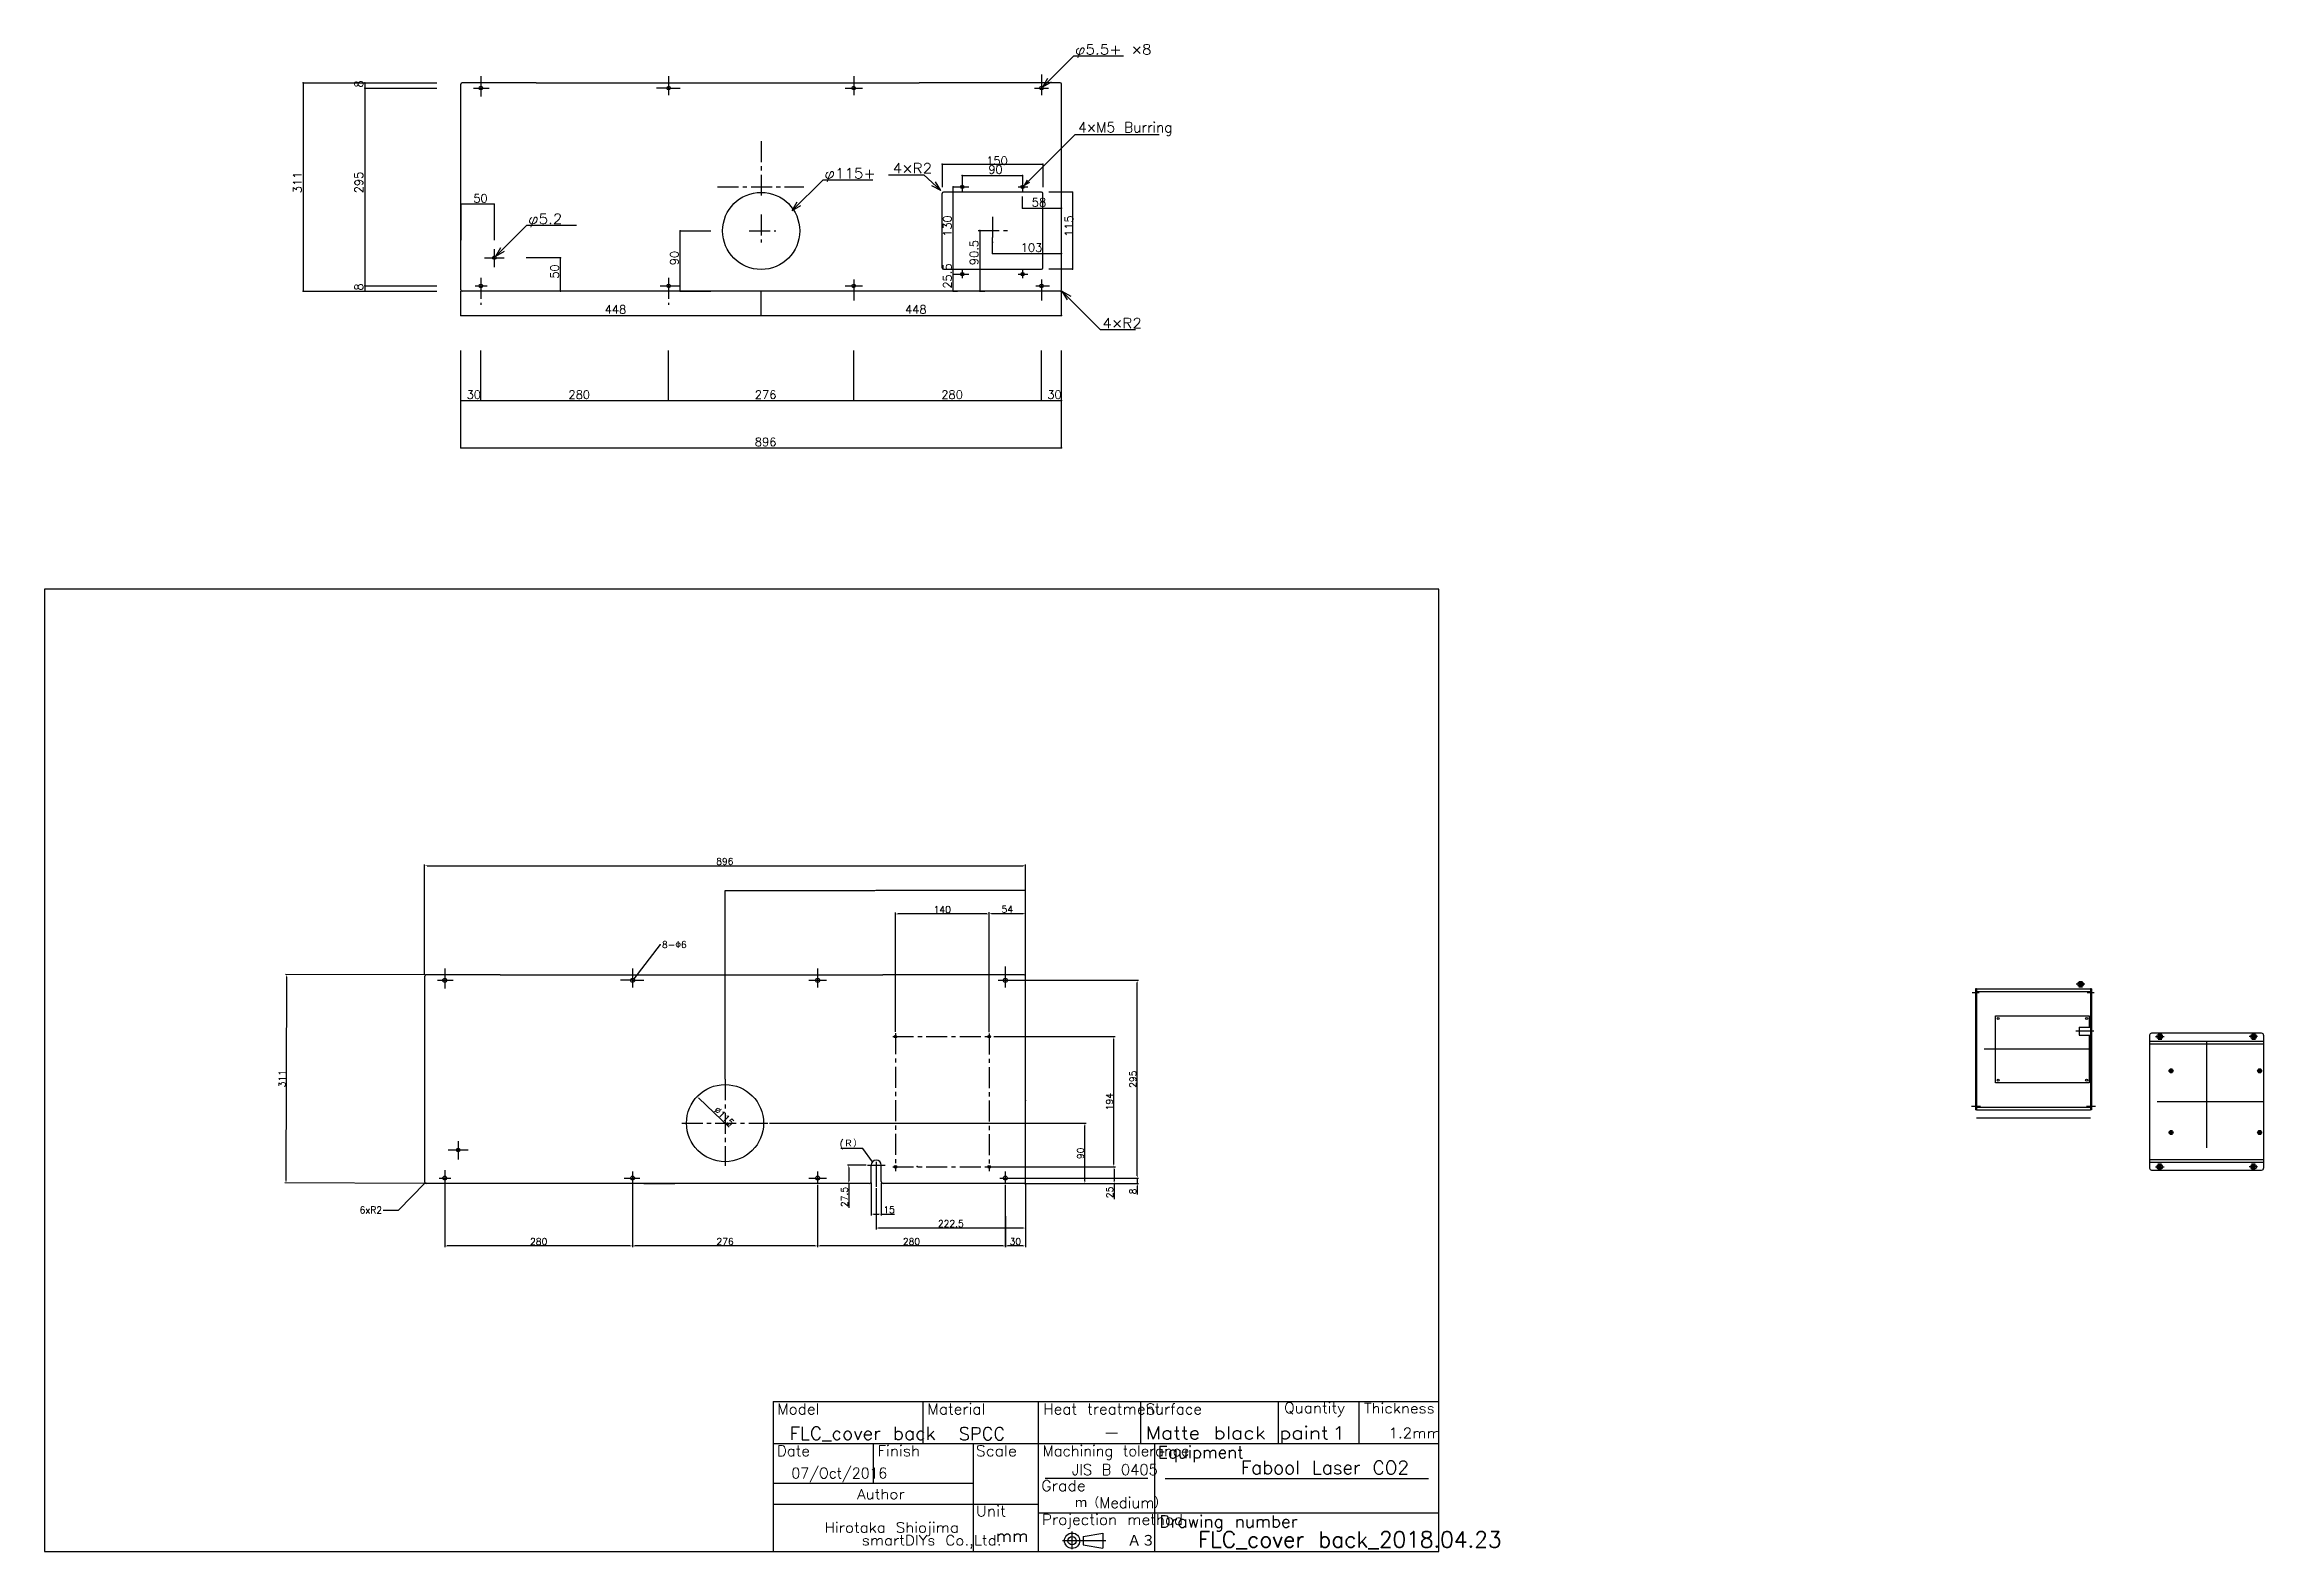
# Model space of a CAD drawing. Extents: x 12 to 3322, y 33 to 2280.
import ezdxf
from ezdxf import colors
from ezdxf.entities.mleader import LeaderData, LeaderLine
from ezdxf.math import Vec2, Vec3

# ---------------------------------------------------------------- set-up
doc = ezdxf.new("R2010")
doc.units = 0
doc.header["$LTSCALE"] = 5
doc.header["$MEASUREMENT"] = 0
for name, pattern in [('_', [0]), ('CENTER', [50.8, 31.75, -6.35, 6.35, -6.35]), ('CENTER1', [10, 6.25, -1.25, 1.25, -1.25])]:
    doc.linetypes.add(name, pattern=pattern)
doc.layers.get('0').update_dxf_attribs({"linetype": 'CONTINUOUS'})
doc.layers.get('Defpoints').update_dxf_attribs({"linetype": 'CONTINUOUS'})
for name, color, linetype in [('_0-0_', 7, 'CONTINUOUS'), ('_0-1_', 7, 'CONTINUOUS'), ('_0-2_', 7, 'CONTINUOUS'), ('_0-8_', 7, 'CONTINUOUS')]:
    doc.layers.add(name, color=color, linetype=linetype)
doc.styles.get("Standard").update_dxf_attribs({"font": 'txt', "bigfont": 'bigfont.shx'})
doc.dimstyles.new('ISO-25', dxfattribs={"dimtxt": 3.5, "dimasz": 3.5, "dimexe": 2, "dimexo": 2, "dimgap": 1.5, "dimtad": 1, "dimdsep": 46, "dimtxsty": 'STANDARD', "dimcen": 0, "dimclrd": 256, "dimclre": 256, "dimclrt": 256, "dimazin": 3, "dimtp": 0.1, "dimtm": 0.1, "dimtfac": 0.714, "dimtmove": 0, "dimatfit": 3, "dimfxl": 1, "dimarcsym": 0})
doc.dimstyles.get("Standard").update_dxf_attribs({"dimtxt": 0.18, "dimasz": 0.18, "dimexe": 0.18, "dimexo": 0.0625, "dimgap": 0.09, "dimtad": 0, "dimtih": 1, "dimtoh": 1, "dimdec": 4, "dimzin": 0, "dimdsep": 46, "dimtxsty": 'STANDARD', "dimcen": 0.09, "dimadec": 0, "dimazin": 0, "dimtfac": 1, "dimtdec": 4, "dimtofl": 0, "dimtmove": 0, "dimatfit": 3, "dimfxl": 1, "dimtolj": 1, "dimtzin": 0, "dimarcsym": 0})

msp = doc.modelspace()

# ---------------------------------------------------------------- texts
at = {"layer": '_0-0_', "color": 7}
for s, height, width, p in [('Model', 16, 1.042279, (1104.65944, 237.28161)), ('Material', 16, 1.042279, (1328.75974, 237.28161)), ('Heat treatment', 16.0000002, 1.042279, (1501.36033, 237.28161)), ('Surface', 16, 1.027174, (1654.35095, 237.28161)), ('Quantity', 16, 1.042279, (1860.86191, 239.05984)), ('Thickness', 15, 1.10303, (1979.82706, 238.92246)), ('FLC_cover back', 18.9999998, 1.07177, (1123.02128, 199.50908)), ('SPCC', 19, 1.025172, (1375.52459, 198.88695)), ('－', 19, 1.178947, (1591.25346, 198.88699)), ('Matte black paint', 18.9999998, 1.178947, (1654.11547, 200.1899)), ('1', 19, 1.178947, (1932.92962, 199.92702)), ('1.2mm', 15, 1.10303, (2016.47708, 201.94226)), ('Date', 16, 1.018319, (1104.47734, 174.90701)), ('Finish', 16, 1.042279, (1254.32621, 174.90701)), ('Scale', 16, 1.073864, (1401.08471, 174.90701)), ('Machining tolerance', 16.0000002, 1.002948, (1500.77458, 174.90701)), ('Equipment', 18, 1.014493, (1672.55966, 171.82698)), ('Fabool Laser CO2', 20, 1.006923, (1796.30777, 147.94697)), ('07/Oct/2016', 16.0000002, 0.965802, (1125.98134, 141.62698)), ('Grade', 16, 1.073864, (1498.58471, 122.90701)), ('JIS B 0405', 16, 1.001059, (1544.29754, 146.827)), ('Author', 15, 1.10303, (1223.93293, 110.93447)), ('Unit', 16, 1.073864, (1401.13665, 84.99846)), ('ｍ（Medium）', 16, 1.018319, (1549.10063, 97.59081)), ('Hirotaka Shiojima', 15, 1.10303, (1175.3168, 61.12562)), ('Projection method', 16.0000002, 1.042279, (1499.59594, 72.467)), ('Drawing number', 17.9999995, 1.029412, (1674.6094, 68.67709)), ('smartDIYs Co.,Ltd.', 15, 1.10303, (1230.83373, 42.02509)), ('mm', 18, 1.060606, (1430.50744, 47.00649)), ('Ａ３', 18, 1.060606, (1626.81935, 39.87804)), ('FLC_cover back_2018.04.23', 24.000001, 0.987179, (1732.44241, 38.827))]:
    msp.add_text(s, height=height, dxfattribs=dict(at, width=width)).set_placement(p)
at = {"layer": '_0-8_', "color": 7, "width": 1.10303}
for s, p in [('φ5.5+ ×8', (1549.05222, 2265.05838)), ('φ115+', (1175.30802, 2080.33147)), ('4×R2', (1276.97373, 2087.82063)), ('φ5.2', (733.33107, 2012.4745)), ('4×R2', (1589.86397, 1856.83627))]:
    msp.add_text(s, height=15, dxfattribs=at).set_placement(p)
at = {"layer": '_0-8_', "color": 4}
for s, p in [('8', (487.05547, 2215.82385)), ('311', (395.47205, 2058.07385)), ('295', (487.05547, 2058.07385)), ('130', (1364.94903, 1993.07385)), ('115', (1546.23877, 1993.07385)), ('90.5', (1404.73101, 1950.88894)), ('90', (957.76227, 1950.69885)), ('8', (487.05547, 1912.82385)), ('50', (779.10473, 1930.69885)), ('25.5', (1364.94903, 1915.8466))]:
    msp.add_text(s, height=12.5, rotation=90, dxfattribs=at).set_placement(p)
at = {"layer": '_0-8_', "color": 7}
msp.add_text('4×M5 Burring', height=15, dxfattribs=at).set_placement((1553.626, 2148.88927))
at = {"layer": '_0-8_', "color": 4}
for s, p in [('150', (1416.51186, 2100.32544)), ('90', (1419.63686, 2087.23973)), ('50', (651.63686, 2044.16301)), ('58', (1484.60473, 2038.2371)), ('103', (1468.01186, 1970.88754)), ('448', (847.51186, 1878.55394)), ('448', (1295.51186, 1878.55394)), ('30', (641.63686, 1751.57987)), ('280', (793.51186, 1751.57987)), ('276', (1071.51186, 1751.57987)), ('280', (1349.51186, 1751.57987)), ('30', (1507.63686, 1751.57987)), ('896', (1071.51186, 1680.97766))]:
    msp.add_text(s, height=12.5, dxfattribs=at).set_placement(p)

# ---------------------------------------------------------------- blocks, each defined once
blk = doc.blocks.new('A$C54A303B5')
at = {"linetype": 'CENTER1'}
for p, q in [((254, 134), (254, -71.7)), ((394, 133.5), (394, -71.7)), ((250, 129), (398.8, 129)), ((250, -65), (390.5, -65))]:
    blk.add_line(p, q, dxfattribs=at)
for centre, radius in [((254, 129), 2), ((254, 129), 1.65), ((394, 129), 2), ((394, 129), 1.65), ((254, -65), 2), ((254, -65), 1.65), ((394, -65), 2), ((394, -65), 1.65)]:
    blk.add_circle(centre, radius)
blk.add_arc((225.5, -62.5), 7.5, 0, 180)
at = {"layer": '_0-1_', "color": 4, "linetype": 'CENTER1'}
for p, q in [((418, 233.4), (418, 202.3)), ((-429, 213), (-405.6, 213)), ((-418, 230.6), (-418, 200.5)), ((-138, 213), (-156.1, 213)), ((-138, 230.6), (-138, 202.3)), ((-138, 213), (-121, 213)), ((125.1, 213), (151.3, 213)), ((138, 230.6), (138, 202.3)), ((407.5, 213), (428.6, 213)), ((0, 65.5), (0, -63.9)), ((-64.6, 0), (64, 0)), ((-398, -27), (-398, -54.2)), ((-412.8, -40), (-383.3, -40)), ((212.6, -62.5), (238.8, -62.5)), ((225.5, -57.7), (225.5, -84.8)), ((-426.3, -82), (-408.8, -82)), ((-418, -69.9), (-418, -110.1)), ((-150.5, -82), (-127, -82)), ((-138, -72.2), (-138, -90)), ((125.1, -82), (151.3, -82)), ((138, -72.2), (138, -90)), ((225.5, -67.7), (225.5, -94.8)), ((409.8, -82), (430.1, -82)), ((418, -72.2), (418, -90))]:
    blk.add_line(p, q, dxfattribs=at)
at = {"layer": '_0-2_', "color": 7, "linetype": 'Continuous'}
for p, q in [((-448, -88), (-448, 219)), ((-335.5, 221), (-446, 221)), ((-335.5, 221), (88, 221)), ((88, 221), (235.5, 221)), ((446, 221), (235.5, 221)), ((448, -88), (448, 219)), ((218, -87), (218, -62.5)), ((233, -87), (233, -62.5)), ((215, -90), (-446, -90)), ((218, -87), (218, -77.5)), ((233, -87), (233, -77.5)), ((446, -90), (236, -90))]:
    blk.add_line(p, q, dxfattribs=at)
for centre, radius in [((-418, 213), 3), ((-138, 213), 3), ((138, 213), 3), ((418, 213), 3), ((0, 0), 57.5), ((-398, -40), 2.6), ((-418, -82), 3), ((-138, -82), 3), ((138, -82), 3), ((418, -82), 3)]:
    blk.add_circle(centre, radius, dxfattribs=at)
for centre, radius, start, end in [((-446, 219), 2, 90, 180), ((446, 219), 2, 0, 90), ((-446, -88), 2, 180, 270), ((215, -87), 3, 270, 0), ((215, -87), 3, 270, 0), ((236, -87), 3, 180, 270), ((236, -87), 3, 180, 270), ((446, -88), 2, 270, 0)]:
    blk.add_arc(centre, radius, start, end, dxfattribs=at)
at = {"layer": '_0-8_', "color": 4, "linetype": 'Continuous'}
for p, q in [((448, 33.8), (448, 51.2)), ((-120.6, -90), (-75, -90))]:
    blk.add_line(p, q, dxfattribs=at)
at = {"layer": '_0-8_', "color": 4}
for p in [(448, 33.8), (286.6, -64.5), (-120.6, -90)]:
    blk.add_point(p, dxfattribs=at)
blk = doc.blocks.new('*D2')
at = {"lineweight": -2, "transparency": 16777216}
for p, q in [((579, 892.5), (579, 1057.3)), ((582.5, 1055.3), (1471.5, 1055.3)), ((1475, 892.5), (1475, 1057.3))]:
    blk.add_line(p, q, dxfattribs=at)
at = {"transparency": 16777216}
for points in [[(582.5, 1055.9), (582.5, 1054.7), (579, 1055.3)], [(1471.5, 1055.9), (1471.5, 1054.7), (1475, 1055.3)]]:
    blk.add_solid(points, dxfattribs=at)
at = {"layer": 'Defpoints', "color": 0, "transparency": 16777216}
for p in [(1475, 1055.3), (579, 890.5), (1475, 890.5)]:
    blk.add_point(p, dxfattribs=at)
at = {"transparency": 16777216, "insert": (1026.7, 1061.8), "char_height": 10, "attachment_point": 5}
blk.add_mtext('896', dxfattribs=at)
blk = doc.blocks.new('*D23')
at = {"lineweight": -2, "transparency": 16777216}
for p, q in [((580.2, 892.5), (371.3, 893.3)), ((372.2, 585.8), (373.3, 889.8)), ((579, 581.5), (370.2, 582.3))]:
    blk.add_line(p, q, dxfattribs=at)
at = {"transparency": 16777216}
for points in [[(372.7, 889.8), (373.9, 889.8), (373.3, 893.3)], [(371.6, 585.8), (372.8, 585.8), (372.2, 582.3)]]:
    blk.add_solid(points, dxfattribs=at)
at = {"layer": 'Defpoints', "color": 0, "transparency": 16777216}
for p in [(373.3, 893.3), (582.2, 892.5), (581, 581.5)]:
    blk.add_point(p, dxfattribs=at)
at = {"transparency": 16777216, "insert": (366.3, 737.8), "char_height": 10, "attachment_point": 5, "rotation": 89.7852}
blk.add_mtext('311', dxfattribs=at)
blk = doc.blocks.new('*D24')
at = {"lineweight": -2, "transparency": 16777216}
for p, q in [((1445, 579.5), (1445, 486.4)), ((1475, 581.5), (1475, 486.4)), ((1471.5, 488.4), (1448.5, 488.4))]:
    blk.add_line(p, q, dxfattribs=at)
at = {"transparency": 16777216}
for points in [[(1448.5, 489), (1448.5, 487.8), (1445, 488.4)], [(1471.5, 489), (1471.5, 487.8), (1475, 488.4)]]:
    blk.add_solid(points, dxfattribs=at)
at = {"layer": 'Defpoints', "color": 0, "transparency": 16777216}
for p in [(1445, 581.5), (1475, 583.5), (1445, 488.4)]:
    blk.add_point(p, dxfattribs=at)
at = {"transparency": 16777216, "insert": (1460, 494.9), "char_height": 10, "attachment_point": 5}
blk.add_mtext('30', dxfattribs=at)
blk = doc.blocks.new('*D25')
at = {"lineweight": -2, "transparency": 16777216}
for p, q in [((1165, 579.5), (1165.1, 486.4)), ((1445, 579.5), (1445.1, 486.4)), ((1441.6, 488.4), (1168.6, 488.4))]:
    blk.add_line(p, q, dxfattribs=at)
at = {"transparency": 16777216}
for points in [[(1168.6, 489), (1168.6, 487.8), (1165.1, 488.4)], [(1441.6, 489), (1441.6, 487.8), (1445.1, 488.4)]]:
    blk.add_solid(points, dxfattribs=at)
at = {"layer": 'Defpoints', "color": 0, "transparency": 16777216}
for p in [(1165, 581.5), (1445, 581.5), (1165.1, 488.4)]:
    blk.add_point(p, dxfattribs=at)
at = {"transparency": 16777216, "insert": (1305.1, 494.9), "char_height": 10, "attachment_point": 5, "rotation": 0.0042}
blk.add_mtext('280', dxfattribs=at)
blk = doc.blocks.new('*D26')
at = {"lineweight": -2, "transparency": 16777216}
for p, q in [((889, 579.5), (889, 486.4)), ((1165, 579.5), (1165, 486.4)), ((1161.5, 488.4), (892.5, 488.4))]:
    blk.add_line(p, q, dxfattribs=at)
at = {"transparency": 16777216}
for points in [[(892.5, 489), (892.5, 487.8), (889, 488.4)], [(1161.5, 489), (1161.5, 487.8), (1165, 488.4)]]:
    blk.add_solid(points, dxfattribs=at)
at = {"layer": 'Defpoints', "color": 0, "transparency": 16777216}
for p in [(889, 581.5), (1165, 581.5), (889, 488.4)]:
    blk.add_point(p, dxfattribs=at)
at = {"transparency": 16777216, "insert": (1027, 494.9), "char_height": 10, "attachment_point": 5, "rotation": 359.9958}
blk.add_mtext('276', dxfattribs=at)
blk = doc.blocks.new('*D27')
at = {"lineweight": -2, "transparency": 16777216}
for p, q in [((609, 587.5), (609, 486.4)), ((889, 587.5), (889, 486.4)), ((885.5, 488.4), (612.5, 488.4))]:
    blk.add_line(p, q, dxfattribs=at)
at = {"transparency": 16777216}
for points in [[(612.5, 489), (612.5, 487.8), (609, 488.4)], [(885.5, 489), (885.5, 487.8), (889, 488.4)]]:
    blk.add_solid(points, dxfattribs=at)
at = {"layer": 'Defpoints', "color": 0, "transparency": 16777216}
for p in [(609, 589.5), (889, 589.5), (609, 488.4)]:
    blk.add_point(p, dxfattribs=at)
at = {"transparency": 16777216, "insert": (749, 494.9), "char_height": 10, "attachment_point": 5}
blk.add_mtext('280', dxfattribs=at)
blk = doc.blocks.new('*D28')
at = {"lineweight": -2, "transparency": 16777216}
for p, q in [((1252.5, 574.7), (1252.5, 513.1)), ((1475, 581.5), (1475, 513.1)), ((1471.5, 515.1), (1256, 515.1))]:
    blk.add_line(p, q, dxfattribs=at)
at = {"transparency": 16777216}
for points in [[(1256, 515.7), (1256, 514.5), (1252.5, 515.1)], [(1471.5, 515.7), (1471.5, 514.5), (1475, 515.1)]]:
    blk.add_solid(points, dxfattribs=at)
at = {"layer": 'Defpoints', "color": 0, "transparency": 16777216}
for p in [(1252.5, 576.7), (1475, 583.5), (1252.5, 515.1)]:
    blk.add_point(p, dxfattribs=at)
at = {"transparency": 16777216, "insert": (1363.8, 521.6), "char_height": 10, "attachment_point": 5}
blk.add_mtext('222.5', dxfattribs=at)
blk = doc.blocks.new('*D29')
at = {"lineweight": -2, "transparency": 16777216}
for p, q in [((1641.9, 593), (1641.9, 596.5)), ((1459.1, 589.5), (1643.9, 589.5)), ((1475, 581.5), (1643.9, 581.5)), ((1641.9, 589.5), (1641.9, 581.5)), ((1641.9, 578), (1641.9, 564.9))]:
    blk.add_line(p, q, dxfattribs=at)
at = {"transparency": 16777216}
for points in [[(1641.3, 593), (1642.4, 593), (1641.9, 589.5)], [(1641.3, 578), (1642.4, 578), (1641.9, 581.5)]]:
    blk.add_solid(points, dxfattribs=at)
at = {"layer": 'Defpoints', "color": 0, "transparency": 16777216}
for p in [(1457.1, 589.5), (1473, 581.5), (1641.9, 589.5)]:
    blk.add_point(p, dxfattribs=at)
at = {"transparency": 16777216, "insert": (1635.4, 569.7), "char_height": 10, "attachment_point": 5, "rotation": 90}
blk.add_mtext('8', dxfattribs=at)
blk = doc.blocks.new('*D30')
at = {"lineweight": -2, "transparency": 16777216}
for p, q in [((1447, 884.5), (1643.9, 884.5)), ((1641.9, 593), (1641.9, 881)), ((1447, 589.5), (1643.9, 589.5))]:
    blk.add_line(p, q, dxfattribs=at)
at = {"transparency": 16777216}
for points in [[(1641.3, 881), (1642.4, 881), (1641.9, 884.5)], [(1641.3, 593), (1642.4, 593), (1641.9, 589.5)]]:
    blk.add_solid(points, dxfattribs=at)
at = {"layer": 'Defpoints', "color": 0, "transparency": 16777216}
for p in [(1445, 884.5), (1641.9, 884.5), (1445, 589.5)]:
    blk.add_point(p, dxfattribs=at)
at = {"transparency": 16777216, "insert": (1635.4, 737), "char_height": 10, "attachment_point": 5, "rotation": 90}
blk.add_mtext('295', dxfattribs=at)
blk = doc.blocks.new('*D31')
at = {"lineweight": -2, "transparency": 16777216}
for p, q in [((1237.6, 609), (1209.5, 609)), ((1211.5, 605.5), (1211.5, 585)), ((1240.1, 581.5), (1209.5, 581.5)), ((1211.5, 581.5), (1211.5, 545))]:
    blk.add_line(p, q, dxfattribs=at)
at = {"transparency": 16777216}
for points in [[(1210.9, 605.5), (1212.1, 605.5), (1211.5, 609)], [(1210.9, 585), (1212.1, 585), (1211.5, 581.5)]]:
    blk.add_solid(points, dxfattribs=at)
at = {"layer": 'Defpoints', "color": 0, "transparency": 16777216}
for p in [(1211.5, 609), (1239.6, 609), (1242.1, 581.5)]:
    blk.add_point(p, dxfattribs=at)
at = {"transparency": 16777216, "insert": (1205, 561.5), "char_height": 10, "attachment_point": 5, "rotation": 90}
blk.add_mtext('27.5', dxfattribs=at)
blk = doc.blocks.new('*D32')
at = {"lineweight": -2, "transparency": 16777216}
for p, q in [((1245, 582.5), (1245, 533.9)), ((1260.1, 582.5), (1260.1, 533.9)), ((1248.5, 535.9), (1256.6, 535.9)), ((1260.1, 535.9), (1279.9, 535.9))]:
    blk.add_line(p, q, dxfattribs=at)
at = {"transparency": 16777216}
for points in [[(1248.5, 536.5), (1248.5, 535.3), (1245, 535.9)], [(1256.6, 536.5), (1256.6, 535.3), (1260.1, 535.9)]]:
    blk.add_solid(points, dxfattribs=at)
at = {"layer": 'Defpoints', "color": 0, "transparency": 16777216}
for p in [(1245, 584.5), (1260.1, 584.5), (1260.1, 535.9)]:
    blk.add_point(p, dxfattribs=at)
at = {"transparency": 16777216, "insert": (1271.7, 542.4), "char_height": 10, "attachment_point": 5}
blk.add_mtext('15', dxfattribs=at)
blk = doc.blocks.new('*D39')
at = {"lineweight": -2, "transparency": 16777216}
for p, q in [((1419.6, 606.5), (1609.3, 606.5)), ((1607.3, 603), (1607.3, 585)), ((1475, 581.5), (1609.3, 581.5)), ((1607.3, 581.5), (1607.3, 558.4))]:
    blk.add_line(p, q, dxfattribs=at)
at = {"transparency": 16777216}
for points in [[(1606.7, 603), (1607.9, 603), (1607.3, 606.5)], [(1606.7, 585), (1607.9, 585), (1607.3, 581.5)]]:
    blk.add_solid(points, dxfattribs=at)
at = {"layer": 'Defpoints', "color": 0, "transparency": 16777216}
for p in [(1417.6, 606.5), (1607.3, 606.5), (1473, 581.5)]:
    blk.add_point(p, dxfattribs=at)
at = {"transparency": 16777216, "insert": (1600.8, 568.2), "char_height": 10, "attachment_point": 5, "rotation": 90}
blk.add_mtext('25', dxfattribs=at)
blk = doc.blocks.new('*D40')
at = {"lineweight": -2, "transparency": 16777216}
for p, q in [((1427.8, 800.5), (1608.9, 800.5)), ((1606.9, 610), (1606.9, 797)), ((1419.6, 606.5), (1608.9, 606.5))]:
    blk.add_line(p, q, dxfattribs=at)
at = {"transparency": 16777216}
for points in [[(1606.3, 797), (1607.4, 797), (1606.9, 800.5)], [(1606.3, 610), (1607.4, 610), (1606.9, 606.5)]]:
    blk.add_solid(points, dxfattribs=at)
at = {"layer": 'Defpoints', "color": 0, "transparency": 16777216}
for p in [(1425.8, 800.5), (1606.9, 800.5), (1417.6, 606.5)]:
    blk.add_point(p, dxfattribs=at)
at = {"transparency": 16777216, "insert": (1600.4, 703.5), "char_height": 10, "attachment_point": 5, "rotation": 90}
blk.add_mtext('194', dxfattribs=at)
blk = doc.blocks.new('*D41')
at = {"lineweight": -2, "transparency": 16777216}
for p, q in [((1421, 807), (1421, 985.9)), ((1424.5, 983.9), (1471.5, 983.9)), ((1475, 892.5), (1475, 985.9))]:
    blk.add_line(p, q, dxfattribs=at)
at = {"transparency": 16777216}
for points in [[(1424.5, 984.5), (1424.5, 983.3), (1421, 983.9)], [(1471.5, 984.5), (1471.5, 983.3), (1475, 983.9)]]:
    blk.add_solid(points, dxfattribs=at)
at = {"layer": 'Defpoints', "color": 0, "transparency": 16777216}
for p in [(1475, 983.9), (1475, 890.5), (1421, 805)]:
    blk.add_point(p, dxfattribs=at)
at = {"transparency": 16777216, "insert": (1448, 990.4), "char_height": 10, "attachment_point": 5}
blk.add_mtext('54', dxfattribs=at)
blk = doc.blocks.new('*D42')
at = {"lineweight": -2, "transparency": 16777216}
for p, q in [((1281, 807.6), (1281, 985.4)), ((1417.5, 983.4), (1284.5, 983.4)), ((1421, 807), (1421, 985.4))]:
    blk.add_line(p, q, dxfattribs=at)
at = {"transparency": 16777216}
for points in [[(1284.5, 984), (1284.5, 982.8), (1281, 983.4)], [(1417.5, 984), (1417.5, 982.8), (1421, 983.4)]]:
    blk.add_solid(points, dxfattribs=at)
at = {"layer": 'Defpoints', "color": 0, "transparency": 16777216}
for p in [(1281, 983.4), (1281, 805.6), (1421, 805)]:
    blk.add_point(p, dxfattribs=at)
at = {"transparency": 16777216, "insert": (1351, 989.9), "char_height": 10, "attachment_point": 5}
blk.add_mtext('140', dxfattribs=at)
blk = doc.blocks.new('*D43')
at = {"lineweight": -2, "transparency": 16777216}
blk.add_line((1033.2, 665.7), (987.7, 708.6), dxfattribs=at)
at = {"transparency": 16777216}
blk.add_solid([(988.1, 709), (987.3, 708.1), (985.2, 711)], dxfattribs=at)
at = {"layer": 'Defpoints', "color": 0, "transparency": 16777216}
for p in [(985.2, 711), (1068.9, 632.1)]:
    blk.add_point(p, dxfattribs=at)
at = {"transparency": 16777216, "insert": (1025.7, 681.7), "char_height": 10, "attachment_point": 5, "rotation": 316.7057}
blk.add_mtext('∅115', dxfattribs=at)
blk = doc.blocks.new('*D44')
at = {"color": 0, "linetype": 'Continuous', "lineweight": -2, "transparency": 16777216}
for p, q in [((1027, 737.1), (1027, 1018.6)), ((1027.2, 1018.4), (1250.4, 1018.4)), ((1474.9, 1018.4), (1251.7, 1018.4)), ((1475, 890.6), (1475, 1018.6))]:
    blk.add_line(p, q, dxfattribs=at)
at = {"color": 0, "linetype": 'Continuous', "transparency": 16777216}
for points in [[(1027.2, 1018.4), (1027.2, 1018.4), (1027, 1018.4)], [(1474.9, 1018.4), (1474.9, 1018.4), (1475, 1018.4)]]:
    blk.add_solid(points, dxfattribs=at)
at = {"layer": 'Defpoints', "color": 0, "linetype": 'Continuous', "transparency": 16777216}
for p in [(1027, 1018.4), (1475, 890.5), (1027, 737.1)]:
    blk.add_point(p, dxfattribs=at)
at = {"color": 0, "linetype": 'Continuous', "transparency": 16777216, "insert": (1251, 1018.4), "char_height": 0.18, "attachment_point": 5}
blk.add_mtext('\\A1;448.0000', dxfattribs=at)
blk = doc.blocks.new('*D45')
at = {"lineweight": -2, "transparency": 16777216}
for p, q in [((1093.1, 671.5), (1565.7, 671.5)), ((1563.7, 585), (1563.7, 668)), ((1474.2, 581.5), (1565.7, 581.5))]:
    blk.add_line(p, q, dxfattribs=at)
at = {"transparency": 16777216}
for points in [[(1563.1, 668), (1564.3, 668), (1563.7, 671.5)], [(1563.1, 585), (1564.3, 585), (1563.7, 581.5)]]:
    blk.add_solid(points, dxfattribs=at)
at = {"layer": 'Defpoints', "color": 0, "transparency": 16777216}
for p in [(1091.1, 671.5), (1563.7, 671.5), (1472.2, 581.5)]:
    blk.add_point(p, dxfattribs=at)
at = {"transparency": 16777216, "insert": (1557.2, 626.5), "char_height": 10, "attachment_point": 5, "rotation": 90}
blk.add_mtext('90', dxfattribs=at)
blk = doc.blocks.new('*D46')
at = {"color": 0, "linetype": 'Continuous', "lineweight": -2, "transparency": 16777216}
for p, q in [((539.8, 542), (579.5, 582)), ((581, 583.4), (581, 583.6)), ((581, 583.5), (581.1, 583.5)), ((517.2, 542), (539.8, 542))]:
    blk.add_line(p, q, dxfattribs=at)
at = {"color": 0, "linetype": 'Continuous', "transparency": 16777216}
blk.add_solid([(579.5, 582), (579.5, 582), (579.6, 582.1)], dxfattribs=at)
at = {"layer": 'Defpoints', "color": 0, "linetype": 'Continuous', "transparency": 16777216}
for p in [(579.6, 582.1), (581, 583.5)]:
    blk.add_point(p, dxfattribs=at)
at = {"color": 0, "linetype": 'Continuous', "transparency": 16777216, "insert": (498.7, 542), "char_height": 10, "attachment_point": 5}
blk.add_mtext('\\A1;6xR2', dxfattribs=at)
blk = doc.blocks.new('A$C4AD379CE')
at = {"color": 3}
for p, q in [((-100, 0), (-100, 140)), ((-100, 140), (-83.3, 140)), ((-83.3, 142), (-71.2, 142)), ((-83.3, 125), (-83.3, 142)), ((-71.2, 125), (-71.2, 142)), ((-71.2, 140), (0, 140)), ((0, 140), (0, 0)), ((-83.3, 125), (-71.2, 125)), ((0, 0), (-100, 0))]:
    blk.add_line(p, q, dxfattribs=at)
at = {"color": 3, "linetype": 'CENTER'}
blk.add_line((-77.2, 146.6), (-77.2, 120), dxfattribs=at)
at = {"color": 3}
for centre in [(-96, 136), (-4, 136), (-96, 4), (-4, 4)]:
    blk.add_circle(centre, 1.6, dxfattribs=at)
blk = doc.blocks.new('A$C47671C3E')
for p, q in [((-201, 0), (-3, 0)), ((-192, -170), (-192, 0)), ((-188.2, -170), (-188.2, 0)), ((-15.8, -170), (-15.8, 0)), ((-12, -170), (-12, 0)), ((-204, -3), (-204, -167)), ((-201.8, -13), (-201.8, -17)), ((-196.2, -13), (-196.2, -17)), ((-7.8, -13), (-7.8, -17)), ((-2.3, -13), (-2.3, -17)), ((0, -167), (0, -3)), ((-201.8, -157), (-201.8, -153)), ((-196.2, -157), (-196.2, -153)), ((-7.8, -157), (-7.8, -153)), ((-7.8, -153.1), (-7.8, -157.1)), ((-2.3, -153), (-2.3, -157)), ((-201, -170), (-3, -170))]:
    blk.add_line(p, q)
at = {"linetype": 'CENTER'}
for p, q in [((-102, 0), (-102, -170)), ((-145.2, -6), (-150.5, -6)), ((-148, -8.3), (-148, -3.5)), ((-53.2, -6), (-58.5, -6)), ((-56, -8.3), (-56, -3.5)), ((-192, -85), (-12, -85)), ((-145.2, -138), (-150.5, -138)), ((-148, -140.3), (-148, -135.5)), ((-53.2, -138), (-58.5, -138)), ((-56, -140.3), (-56, -135.5))]:
    blk.add_line(p, q, dxfattribs=at)
at = {"linetype": 'CENTER1'}
for p, q in [((-203.5, -13), (-194.2, -13)), ((-203.5, -15), (-194.2, -15)), ((-203.5, -17), (-194.2, -17)), ((-199, -8.9), (-199, -21.7)), ((-0.5, -13), (-9.8, -13)), ((-0.5, -15), (-9.8, -15)), ((-0.5, -17), (-9.8, -17)), ((-5, -8.9), (-5, -21.7)), ((-203.5, -153), (-194.2, -153)), ((-203.5, -155), (-194.2, -155)), ((-203.5, -157), (-194.2, -157)), ((-199, -161.1), (-199, -148.3)), ((-0.5, -153), (-9.8, -153)), ((-0.5, -155), (-9.8, -155)), ((-0.5, -157), (-9.8, -157)), ((-5, -161.1), (-5, -148.3))]:
    blk.add_line(p, q, dxfattribs=at)
for centre, radius in [((-148, -6), 3), ((-148, -6), 1.5), ((-148, -6), 1.25), ((-56, -6), 3), ((-56, -6), 1.5), ((-56, -6), 1.25), ((-148, -138), 3), ((-148, -138), 1.5), ((-148, -138), 1.25), ((-56, -138), 3), ((-56, -138), 1.5), ((-56, -138), 1.25)]:
    blk.add_circle(centre, radius)
for centre, radius, start, end in [((-201, -3), 3, 90, 180), ((-3, -3), 3, 0, 90), ((-199, -13), 2.75, 0, 180), ((-199, -17), 2.75, 180, 0), ((-5, -13), 2.75, 0, 180), ((-5, -17), 2.75, 180, 0), ((-199, -153), 2.75, 0, 180), ((-199, -157), 2.75, 180, 0), ((-5, -153), 2.75, 0, 180), ((-5, -157), 2.75, 180, 0), ((-201, -167), 3, 180, 270), ((-3, -167), 3, 270, 0)]:
    blk.add_arc(centre, radius, start, end)
blk = doc.blocks.new('A$C3D564F9E')
at = {"color": 2}
for p, q in [((-180, 1.5), (0, 1.5)), ((-180, 1.5), (-180, 0)), ((-180, 0), (0, 0)), ((0, 1.5), (0, 0))]:
    blk.add_line(p, q, dxfattribs=at)
at = {"color": 2, "linetype": 'CENTER'}
for p, q in [((-174.9, -5.2), (-174.9, 5.5)), ((-5.1, -6), (-5.1, 7.3))]:
    blk.add_line(p, q, dxfattribs=at)
blk = doc.blocks.new('*U50')
at = {"color": 2}
for p, q in [((0, 1.5), (180, 1.5)), ((0, 1.5), (0, 0)), ((0, 0), (180, 0)), ((180, 1.5), (180, 0))]:
    blk.add_line(p, q, dxfattribs=at)
at = {"color": 2, "linetype": 'CENTER'}
for p, q in [((5.1, -5.2), (5.1, 5.5)), ((174.9, -6), (174.9, 7.3))]:
    blk.add_line(p, q, dxfattribs=at)

# ---------------------------------------------------------------- dimensions: what is measured, and where the dimension line sits
for base, p1, p2, override, picture, middle in [((1475.04422, 1055.28599), (579.04422, 890.53668), (1475.04422, 890.53668), {"dimtxt": 10}, '*D2', (1026.69899, 1055.28599)), ((1260.05156, 535.89415), (1245.04422, 584.53668), (1260.05156, 584.53668), {"dimtxt": 10, "dimdec": 1}, '*D32', (1271.71822, 535.89415))]:
    dim = msp.add_linear_dim(base=base, p1=p1, p2=p2, dimstyle='ISO-25', override=override)
    dim.commit()
    dim.dimension.update_dxf_attribs({"geometry": picture, "text_midpoint": middle, "dimtype": 160})
at = {"linetype": 'Continuous'}
dim = msp.add_linear_dim(base=(1027.04422, 1018.38663), p1=(1475.04422, 890.53668), p2=(1027.04422, 737.05983), dimstyle='Standard', dxfattribs=at)
dim.commit()
dim.dimension.update_dxf_attribs({"geometry": '*D44', "text_midpoint": (1251.04422, 1018.38663)})
for base, p1, p2, picture, middle in [((1281.04422, 983.39346), (1421.04422, 805.03613), (1281.04422, 805.55555), '*D42', (1351.04422, 989.89346)), ((1475.04422, 983.9021), (1421.04422, 805.03613), (1475.04422, 890.53668), '*D41', (1448.04422, 990.4021)), ((609.04422, 488.42113), (889.04422, 589.53668), (609.04422, 589.53668), '*D27', (749.04422, 494.92113)), ((1252.54422, 515.09547), (1475.04422, 583.53668), (1252.54422, 576.70353), '*D28', (1363.79422, 521.59547)), ((1445.04422, 488.42113), (1475.04422, 583.53668), (1445.04422, 581.51629), '*D24', (1460.04422, 494.92113))]:
    dim = msp.add_linear_dim(base=base, p1=p1, p2=p2, dimstyle='ISO-25', override={"dimtxt": 10})
    dim.commit()
    dim.dimension.update_dxf_attribs({"geometry": picture, "text_midpoint": middle})
for p1, p2, distance, picture, middle in [((581.04422, 581.53668), (582.21009, 892.53668), 208.87265, '*D23', (366.25602, 737.84406)), ((1165.04422, 581.51629), (889.04422, 581.53668), 93.11555, '*D26', (1027.03783, 494.91093)), ((1445.04422, 581.53668), (1165.04422, 581.51629), 93.11555, '*D25', (1305.05053, 494.91093))]:
    dim = msp.add_aligned_dim(p1=p1, p2=p2, distance=distance, dimstyle='ISO-25', override={"dimtxt": 10})
    dim.commit()
    dim.dimension.update_dxf_attribs({"geometry": picture, "text_midpoint": middle})
for base, p1, p2, picture, middle in [((1641.85923, 884.53668), (1445.04422, 589.53668), (1445.04422, 884.53668), '*D30', (1635.35923, 737.03668)), ((1606.85485, 800.53668), (1417.58273, 606.53668), (1425.81776, 800.53668), '*D40', (1600.35485, 703.53668)), ((1563.71379, 671.53668), (1472.16549, 581.53668), (1091.08434, 671.53668), '*D45', (1557.21379, 626.53668))]:
    dim = msp.add_linear_dim(base=base, p1=p1, p2=p2, angle=90, dimstyle='ISO-25', override={"dimtxt": 10})
    dim.commit()
    dim.dimension.update_dxf_attribs({"geometry": picture, "text_midpoint": middle})
dim = msp.add_diameter_dim_2p(p1=(1068.8951, 632.10631), p2=(985.19335, 710.96705), dimstyle='ISO-25', override={"dimtxt": 10, "dimdec": 1})
dim.commit()
dim.dimension.update_dxf_attribs({"geometry": '*D43', "text_midpoint": (1021.23104, 677.01365), "dimtype": 163})
for base, p1, p2, override, picture, middle in [((1211.47275, 609.03668), (1242.05156, 581.53668), (1239.61175, 609.03668), {"dimtxt": 10, "dimdec": 1}, '*D31', (1211.47275, 561.53668)), ((1607.3095, 606.53668), (1473.04422, 581.53668), (1417.58273, 606.53668), {"dimtxt": 10}, '*D39', (1607.3095, 568.20335)), ((1641.85923, 589.53668), (1473.04422, 581.53668), (1457.1366, 589.53668), {"dimtxt": 10}, '*D29', (1641.85923, 569.70335))]:
    dim = msp.add_linear_dim(base=base, p1=p1, p2=p2, angle=90, dimstyle='ISO-25', override=override)
    dim.commit()
    dim.dimension.update_dxf_attribs({"geometry": picture, "text_midpoint": middle, "dimtype": 160})
dim = msp.add_radius_dim(center=(581.04422, 583.53668), mpoint=(579.63482, 582.11768), text='6x<>', dimstyle='Standard', override={"dimtxt": 10, "dimdec": 0}, dxfattribs=at)
dim.commit()
dim.dimension.update_dxf_attribs({"geometry": '*D46', "text_midpoint": (498.72959, 542.04489), "dimtype": 164})

# ---------------------------------------------------------------- linework, layer by layer
for p, q in [((2893.74422, 871.57605), (3063.74422, 871.57605)), ((2893.74422, 867.77605), (3063.74422, 867.77605)), ((3050.74422, 881.32605), (3046.74422, 881.32605)), ((3050.74422, 875.82605), (3046.74422, 875.82605)), ((2893.74422, 695.37605), (3063.74422, 695.37605)), ((2893.74422, 691.57605), (3063.74422, 691.57605)), ((2893.74422, 679.57605), (3063.74422, 679.57605))]:
    msp.add_line(p, q)
at = {"linetype": 'CENTER1'}
for p, q in [((3054.88053, 878.57605), (3042.03953, 878.57605)), ((3046.77107, 883.09734), (3046.77107, 873.73723)), ((3048.77107, 883.09734), (3048.77107, 873.73723)), ((3050.77107, 883.09734), (3050.77107, 873.73723))]:
    msp.add_line(p, q, dxfattribs=at)
at = {"linetype": 'CENTER'}
msp.add_line((3063.74422, 781.57605), (2893.74422, 781.57605), dxfattribs=at)
for centre, start, end in [((3046.74422, 878.57605), 90, 270), ((3050.74422, 878.57605), 270, 90)]:
    msp.add_arc(centre, 2.75, start, end)
at = {"layer": '_0-0_', "color": 3, "linetype": 'Continuous'}
for p, q in [((11.82562, 1467.827), (11.82562, 32.627)), ((2091.82562, 1467.827), (11.82562, 1467.827)), ((2091.82562, 32.627), (2091.82562, 1467.827)), ((11.82562, 32.627), (2091.82562, 32.627))]:
    msp.add_line(p, q, dxfattribs=at)
at = {"layer": '_0-0_', "color": 4, "linetype": 'Continuous'}
for p, q in [((1098.62562, 256.227), (2091.82562, 256.227)), ((1098.62562, 256.227), (1098.62562, 32.627)), ((1322.22562, 256.227), (1322.22562, 193.827)), ((1493.82562, 256.227), (1493.82562, 32.627)), ((1647.22562, 193.827), (1647.22562, 256.227)), ((1852.62562, 193.827), (1852.62562, 256.227)), ((1972.22562, 256.227), (1972.22562, 193.827)), ((1098.62562, 193.827), (2091.82562, 193.827)), ((1248.12562, 193.827), (1248.12562, 134.027)), ((1397.62562, 32.627), (1397.62562, 193.827)), ((1668.02562, 32.627), (1668.02562, 193.827)), ((1397.62562, 134.027), (1098.62562, 134.027)), ((1657.62562, 141.827), (1504.22562, 141.827)), ((1683.62562, 141.827), (2076.22562, 141.827)), ((1397.62562, 102.827), (1098.62562, 102.827)), ((1493.82562, 102.827), (1397.62562, 102.827)), ((2091.82562, 89.827), (1493.82562, 89.827)), ((1561.29656, 55.11804), (1590.41656, 60.11004)), ((1561.29656, 55.11804), (1561.29656, 42.63804)), ((1561.29656, 42.63804), (1590.41656, 37.64604)), ((1590.41656, 60.11004), (1590.41656, 37.64604))]:
    msp.add_line(p, q, dxfattribs=at)
at = {"layer": '_0-0_', "color": 7, "linetype": '_'}
for p, q in [((1594.86899, 48.87804), (1530.48944, 48.87804)), ((1544.65656, 36.05062), (1544.65656, 62.64204))]:
    msp.add_line(p, q, dxfattribs=at)
at = {"layer": '_0-0_', "color": 4, "linetype": 'Continuous'}
for radius in [11.44, 6.24]:
    msp.add_circle((1544.65656, 48.87804), radius, dxfattribs=at)
at = {"layer": '_0-1_', "color": 4, "linetype": 'CENTER1'}
for p, q in [((662.88686, 2232.59674), (662.88686, 2202.44844)), ((942.88686, 2232.59674), (942.88686, 2204.27561)), ((1218.88686, 2232.59674), (1218.88686, 2204.27561)), ((1498.88686, 2235.3375), (1498.88686, 2204.27561)), ((651.83859, 2214.94885), (675.30916, 2214.94885)), ((942.88686, 2214.94885), (924.74422, 2214.94885)), ((942.88686, 2214.94885), (959.92938, 2214.94885)), ((1205.94706, 2214.94885), (1232.13975, 2214.94885)), ((1488.39423, 2214.94885), (1509.44805, 2214.94885)), ((1080.88686, 2135.75675), (1080.88686, 2051.48467)), ((1015.91196, 2067.44885), (1144.72743, 2067.44885)), ((1372.3308, 2067.44885), (1390.45127, 2067.44885)), ((1380.88686, 2074.86784), (1380.88686, 2060.81182)), ((1464.10218, 2067.44885), (1478.81597, 2067.44885)), ((1470.88686, 2074.86784), (1470.88686, 2060.81182)), ((1080.88686, 2026.52392), (1080.88686, 1984.80382)), ((1425.88686, 2023.17499), (1425.88686, 1984.1382)), ((1062.88129, 2001.94885), (1102.99678, 2001.94885)), ((1404.70289, 2002.44885), (1449.66932, 2002.44885)), ((668.12903, 1961.94885), (697.62662, 1961.94885)), ((682.88686, 1974.96567), (682.88686, 1947.78464)), ((654.54673, 1919.94885), (672.05939, 1919.94885)), ((662.88686, 1932.02733), (662.88686, 1891.82959)), ((930.35439, 1919.94885), (958.82471, 1919.94885)), ((942.88686, 1932.02733), (942.88686, 1891.82959)), ((1205.94706, 1919.94885), (1232.13975, 1919.94885)), ((1218.88686, 1929.28657), (1218.88686, 1894.57035)), ((1372.3308, 1937.44885), (1390.45127, 1937.44885)), ((1380.88686, 1945.54833), (1380.88686, 1931.45356)), ((1464.10218, 1937.44885), (1478.81597, 1937.44885)), ((1470.88686, 1945.54833), (1470.88686, 1931.45356)), ((1490.69101, 1919.94885), (1510.97923, 1919.94885)), ((1498.88686, 1929.28657), (1498.88686, 1894.57035))]:
    msp.add_line(p, q, dxfattribs=at)
at = {"layer": '_0-2_', "color": 7, "linetype": 'Continuous'}
for p, q in [((632.88686, 1913.94885), (632.88686, 2220.94885)), ((745.38686, 2222.94885), (634.88686, 2222.94885)), ((745.38686, 2222.94885), (1168.88686, 2222.94885)), ((1168.88686, 2222.94885), (1316.38686, 2222.94885)), ((1526.88686, 2222.94885), (1316.38686, 2222.94885)), ((1528.88686, 1913.94885), (1528.88686, 2220.94885)), ((1350.88686, 1946.94885), (1350.88686, 2057.94885)), ((1498.88686, 2059.94885), (1352.88686, 2059.94885)), ((1500.88686, 1946.94885), (1500.88686, 2057.94885)), ((1352.88686, 1944.94885), (1498.88686, 1944.94885)), ((1526.88686, 1911.94885), (634.88686, 1911.94885))]:
    msp.add_line(p, q, dxfattribs=at)
for centre, radius in [((662.88686, 2214.94885), 2.75), ((942.88686, 2214.94885), 2.75), ((1218.88686, 2214.94885), 2.75), ((1498.88686, 2214.94885), 2.75), ((1080.88686, 2001.94885), 57.5), ((1380.88686, 2067.44885), 2), ((1470.88686, 2067.44885), 2), ((682.88686, 1961.94885), 2.6), ((662.88686, 1919.94885), 2.75), ((942.88686, 1919.94885), 2.75), ((1218.88686, 1919.94885), 2.75), ((1380.88686, 1937.44885), 2), ((1470.88686, 1937.44885), 2), ((1498.88686, 1919.94885), 2.75)]:
    msp.add_circle(centre, radius, dxfattribs=at)
at = {"layer": '_0-2_', "color": 4, "linetype": 'Continuous'}
for centre in [(1380.88686, 2067.44885), (1470.88686, 2067.44885), (1380.88686, 1937.44885), (1470.88686, 1937.44885)]:
    msp.add_circle(centre, 2.5, dxfattribs=at)
at = {"layer": '_0-2_', "color": 7, "linetype": 'Continuous'}
for centre, start, end in [((634.88686, 2220.94885), 90, 180), ((1526.88686, 2220.94885), 0, 90), ((1352.88686, 2057.94885), 90, 180), ((1498.88686, 2057.94885), 0, 90), ((1352.88686, 1946.94885), 180, 270), ((1498.88686, 1946.94885), 270, 0), ((634.88686, 1913.94885), 180, 270), ((1526.88686, 1913.94885), 270, 0)]:
    msp.add_arc(centre, 2, start, end, dxfattribs=at)
at = {"layer": '_0-8_', "color": 4, "linetype": 'Continuous'}
for p, q in [((1500.86689, 2216.87305), (1546.97771, 2262.98386)), ((1546.97771, 2262.98386), (1621.19908, 2262.98386)), ((397.97205, 2222.94885), (397.97205, 1911.94885)), ((397.97205, 2222.94885), (597.17116, 2222.94885)), ((489.55547, 2222.94885), (489.55547, 2214.94885)), ((489.55547, 2222.94885), (597.17116, 2222.94885)), ((1500.86689, 2216.87305), (1508.36689, 2229.86343)), ((1500.86689, 2216.87305), (1513.85728, 2224.37305)), ((489.55547, 2214.94885), (597.17116, 2214.94885)), ((489.55547, 2214.94885), (489.55547, 1919.94885)), ((1473.63946, 2070.15273), (1549.28597, 2145.79924)), ((1549.28597, 2145.79924), (1674.47129, 2145.79924)), ((1270.93096, 2085.65014), (1323.422, 2085.65014)), ((1348.94139, 2062.28732), (1323.422, 2085.65014)), ((1350.88686, 2101.32544), (1500.88686, 2101.32544)), ((1350.88686, 2101.32544), (1350.88686, 2067.05592)), ((1500.88686, 2101.32544), (1500.88686, 2067.05592)), ((1127.12269, 2032.14615), (1173.23351, 2078.25696)), ((1173.23351, 2078.25696), (1247.45488, 2078.25696)), ((1348.94139, 2062.28732), (1335.63307, 2069.20749)), ((1348.94139, 2062.28732), (1340.87613, 2074.93452)), ((1367.44903, 1937.44885), (1367.44903, 2067.44885)), ((1367.44903, 2067.44885), (1373.83251, 2067.44885)), ((1380.88686, 2084.73973), (1470.88686, 2084.73973)), ((1380.88686, 2084.73973), (1380.88686, 2074.03801)), ((1470.88686, 2084.73973), (1470.88686, 2074.03801)), ((1470.88686, 2035.7371), (1470.88686, 2053.19781)), ((1473.63946, 2070.15273), (1478.13946, 2077.94696)), ((1473.63946, 2070.15273), (1481.43369, 2074.65273)), ((1545.23877, 2059.94885), (1510.09779, 2059.94885)), ((1528.88686, 2035.7371), (1528.88686, 2053.19781)), ((1545.23877, 2059.94885), (1545.23877, 1944.94885)), ((682.88686, 2041.66301), (632.88686, 2041.66301)), ((632.88686, 2041.66301), (632.88686, 1988.0257)), ((682.88686, 2041.66301), (682.88686, 1988.0257)), ((1127.12269, 2032.14615), (1134.62269, 2045.13653)), ((1127.12269, 2032.14615), (1140.11307, 2039.64615)), ((1470.88686, 2035.7371), (1528.88686, 2035.7371)), ((685.14575, 1964.28918), (731.25656, 2010.39999)), ((731.25656, 2010.39999), (805.47793, 2010.39999)), ((960.26227, 1911.94885), (960.26227, 2001.94885)), ((960.26227, 2001.94885), (1005.88356, 2001.94885)), ((1407.23101, 2002.44885), (1407.23101, 1911.94885)), ((1407.23101, 2002.44885), (1414.36007, 2002.44885)), ((1425.88686, 1968.38754), (1425.88686, 1992.04306)), ((1528.88686, 1968.38754), (1528.88686, 1992.04306)), ((685.14575, 1964.28918), (692.64575, 1977.27956)), ((685.14575, 1964.28918), (698.13613, 1971.78918)), ((781.60473, 1961.94885), (730.36908, 1961.94885)), ((781.60473, 1911.94885), (781.60473, 1961.94885)), ((1425.88686, 1968.38754), (1528.88686, 1968.38754)), ((489.55547, 1919.94885), (597.17116, 1919.94885)), ((489.55547, 1919.94885), (489.55547, 1911.94885)), ((1367.44903, 1911.94885), (1367.44903, 1937.44885)), ((1367.44903, 1937.44885), (1373.83251, 1937.44885)), ((1545.23877, 1944.94885), (1510.09779, 1944.94885)), ((397.97205, 1911.94885), (597.17116, 1911.94885)), ((489.55547, 1911.94885), (597.17116, 1911.94885)), ((632.88686, 1876.05394), (632.88686, 1911.94885)), ((781.60473, 1911.94885), (730.36908, 1911.94885)), ((960.26227, 1911.94885), (1005.88356, 1911.94885)), ((1080.88686, 1876.05394), (1080.88686, 1911.94885)), ((1367.44903, 1911.94885), (1373.83251, 1911.94885)), ((1407.23101, 1911.94885), (1414.36007, 1911.94885)), ((1528.88686, 1876.05394), (1528.88686, 1911.94885)), ((1529.54122, 1911.92402), (1542.5316, 1904.42402)), ((1529.54122, 1911.92402), (1537.04122, 1898.93364)), ((1529.54122, 1911.92402), (1586.52264, 1854.94259)), ((632.88686, 1876.05394), (1080.88686, 1876.05394)), ((1080.88686, 1876.05394), (1528.88686, 1876.05394)), ((1586.52264, 1854.94259), (1639.01368, 1854.94259)), ((632.88686, 1678.47766), (632.88686, 1823.46435)), ((632.88686, 1749.07987), (632.88686, 1823.46435)), ((662.88686, 1749.07987), (662.88686, 1823.46435)), ((942.88686, 1749.07987), (942.88686, 1823.46435)), ((1218.88686, 1749.07987), (1218.88686, 1823.46435)), ((1498.88686, 1749.07987), (1498.88686, 1823.46435)), ((1528.88686, 1678.47766), (1528.88686, 1823.46435)), ((1528.88686, 1749.07987), (1528.88686, 1823.46435)), ((632.88686, 1749.07987), (662.88686, 1749.07987)), ((662.88686, 1749.07987), (942.88686, 1749.07987)), ((942.88686, 1749.07987), (1218.88686, 1749.07987)), ((1218.88686, 1749.07987), (1498.88686, 1749.07987)), ((1498.88686, 1749.07987), (1528.88686, 1749.07987)), ((632.88686, 1678.47766), (1528.88686, 1678.47766))]:
    msp.add_line(p, q, dxfattribs=at)
at = {"layer": '_0-8_', "color": 4}
for p in [(397.97205, 2222.94885), (489.55547, 2222.94885), (489.55547, 2214.94885), (1350.88686, 2101.32544), (1500.88686, 2101.32544), (1367.44903, 2067.44885), (1380.88686, 2084.73973), (1470.88686, 2084.73973), (1545.23877, 2059.94885), (632.88686, 2041.66301), (682.88686, 2041.66301), (1470.88686, 2035.7371), (1528.88686, 2035.7371), (960.26227, 2001.94885), (1407.23101, 2002.44885), (781.60473, 1961.94885), (1425.88686, 1968.38754), (1528.88686, 1968.38754), (489.55547, 1919.94885), (1367.44903, 1937.44885), (1545.23877, 1944.94885), (397.97205, 1911.94885), (489.55547, 1911.94885), (781.60473, 1911.94885), (960.26227, 1911.94885), (1367.44903, 1911.94885), (1407.23101, 1911.94885), (632.88686, 1876.05394), (1080.88686, 1876.05394), (1528.88686, 1876.05394), (632.88686, 1749.07987), (662.88686, 1749.07987), (942.88686, 1749.07987), (1218.88686, 1749.07987), (1498.88686, 1749.07987), (1528.88686, 1749.07987), (632.88686, 1678.47766), (1528.88686, 1678.47766)]:
    msp.add_point(p, dxfattribs=at)

# ---------------------------------------------------------------- block references
msp.add_blockref('A$C54A303B5', (1027.04422, 671.53668))
at = {"color": 2, "rotation": 270}
msp.add_blockref('A$C3D564F9E', (2892.24422, 691.57605), dxfattribs=at)
at = {"rotation": 270}
for name, p in [('*U50', (3063.74422, 871.57605)), ('A$C4AD379CE', (2921.74422, 731.57605)), ('A$C47671C3E', (3321.74645, 601.53668))]:
    msp.add_blockref(name, p, dxfattribs=at)

msp.set_redraw_order([(e.dxf.handle, doc.entitydb.next_handle()) for e in msp.query("TEXT MTEXT ATTDEF DIMENSION ARC_DIMENSION")])  # texts and dimensions are drawn at this point

# ---------------------------------------------------------------- leaders
at = {"linetype": 'Continuous'}
ml = msp.add_multileader_mtext('Standard', dxfattribs=at)
ml.set_content('8-Φ6', color=256, style='STANDARD')
ml.set_leader_properties()
ml.build(insert=Vec2(0, 0))
ml.multileader.update_dxf_attribs({"text_right_attachment_type": 6, "dogleg_length": 0.36, "arrow_head_size": 0.18})
ctx = ml.context
ctx.base_point, ctx.char_height, ctx.arrow_head_size, ctx.landing_gap_size, ctx.plane_origin = Vec3(931.03359, 937.69564), 10, 0.18, 0.09, Vec3(891.12791, 886.33133)
ctx.right_attachment, ctx.text_align_type = 6, 2
notes = []
notes.append((ctx, [(0, (1, 1, 0), (930.67359, 937.69564), (1, 0), 0.36, [(0, [(891.12791, 886.33133)], 0, [])])]))
ctx.mtext.insert, ctx.mtext.alignment, ctx.mtext.flow_direction = Vec3(969.79026, 942.69564), 3, 5
ml = msp.add_multileader_mtext('Standard', dxfattribs=at)
ml.set_content('(Ｒ）', color=256, style='STANDARD')
ml.set_leader_properties()
ml.build(insert=Vec2(0, 0))
ml.multileader.update_dxf_attribs({"text_right_attachment_type": 6, "dogleg_length": 0.36, "arrow_head_size": 0.18})
ctx = ml.context
ctx.base_point, ctx.char_height, ctx.arrow_head_size, ctx.landing_gap_size, ctx.plane_origin = Vec3(1209.26165, 640.79818), 10, 0.18, 0.09, Vec3(1246.81865, 613.87236)
ctx.right_attachment, ctx.text_align_type = 6, 2
notes.append((ctx, [(0, (1, 1, 0), (1232.46832, 633.79818), (-1, 0), 0.36, [(0, [(1246.81865, 613.87236)], 0, [])])]))
ctx.mtext.insert, ctx.mtext.alignment, ctx.mtext.flow_direction = Vec3(1232.01832, 645.79818), 3, 5
for ctx, leaders in notes:
    for number, flags, end, landing, length, lines in leaders:
        leader = LeaderData()
        leader.index, (leader.has_last_leader_line, leader.has_dogleg_vector, leader.attachment_direction) = number, flags
        leader.last_leader_point, leader.dogleg_vector, leader.dogleg_length = Vec3(end), Vec3(landing), length
        for number, points, colour, breaks in lines:
            line = LeaderLine()
            line.index, line.vertices, line.color, line.breaks = number, Vec3.list(points), colors.encode_raw_color(colour), breaks
            leader.lines.append(line)
        ctx.leaders.append(leader)

doc.saveas('drawing.dxf')
